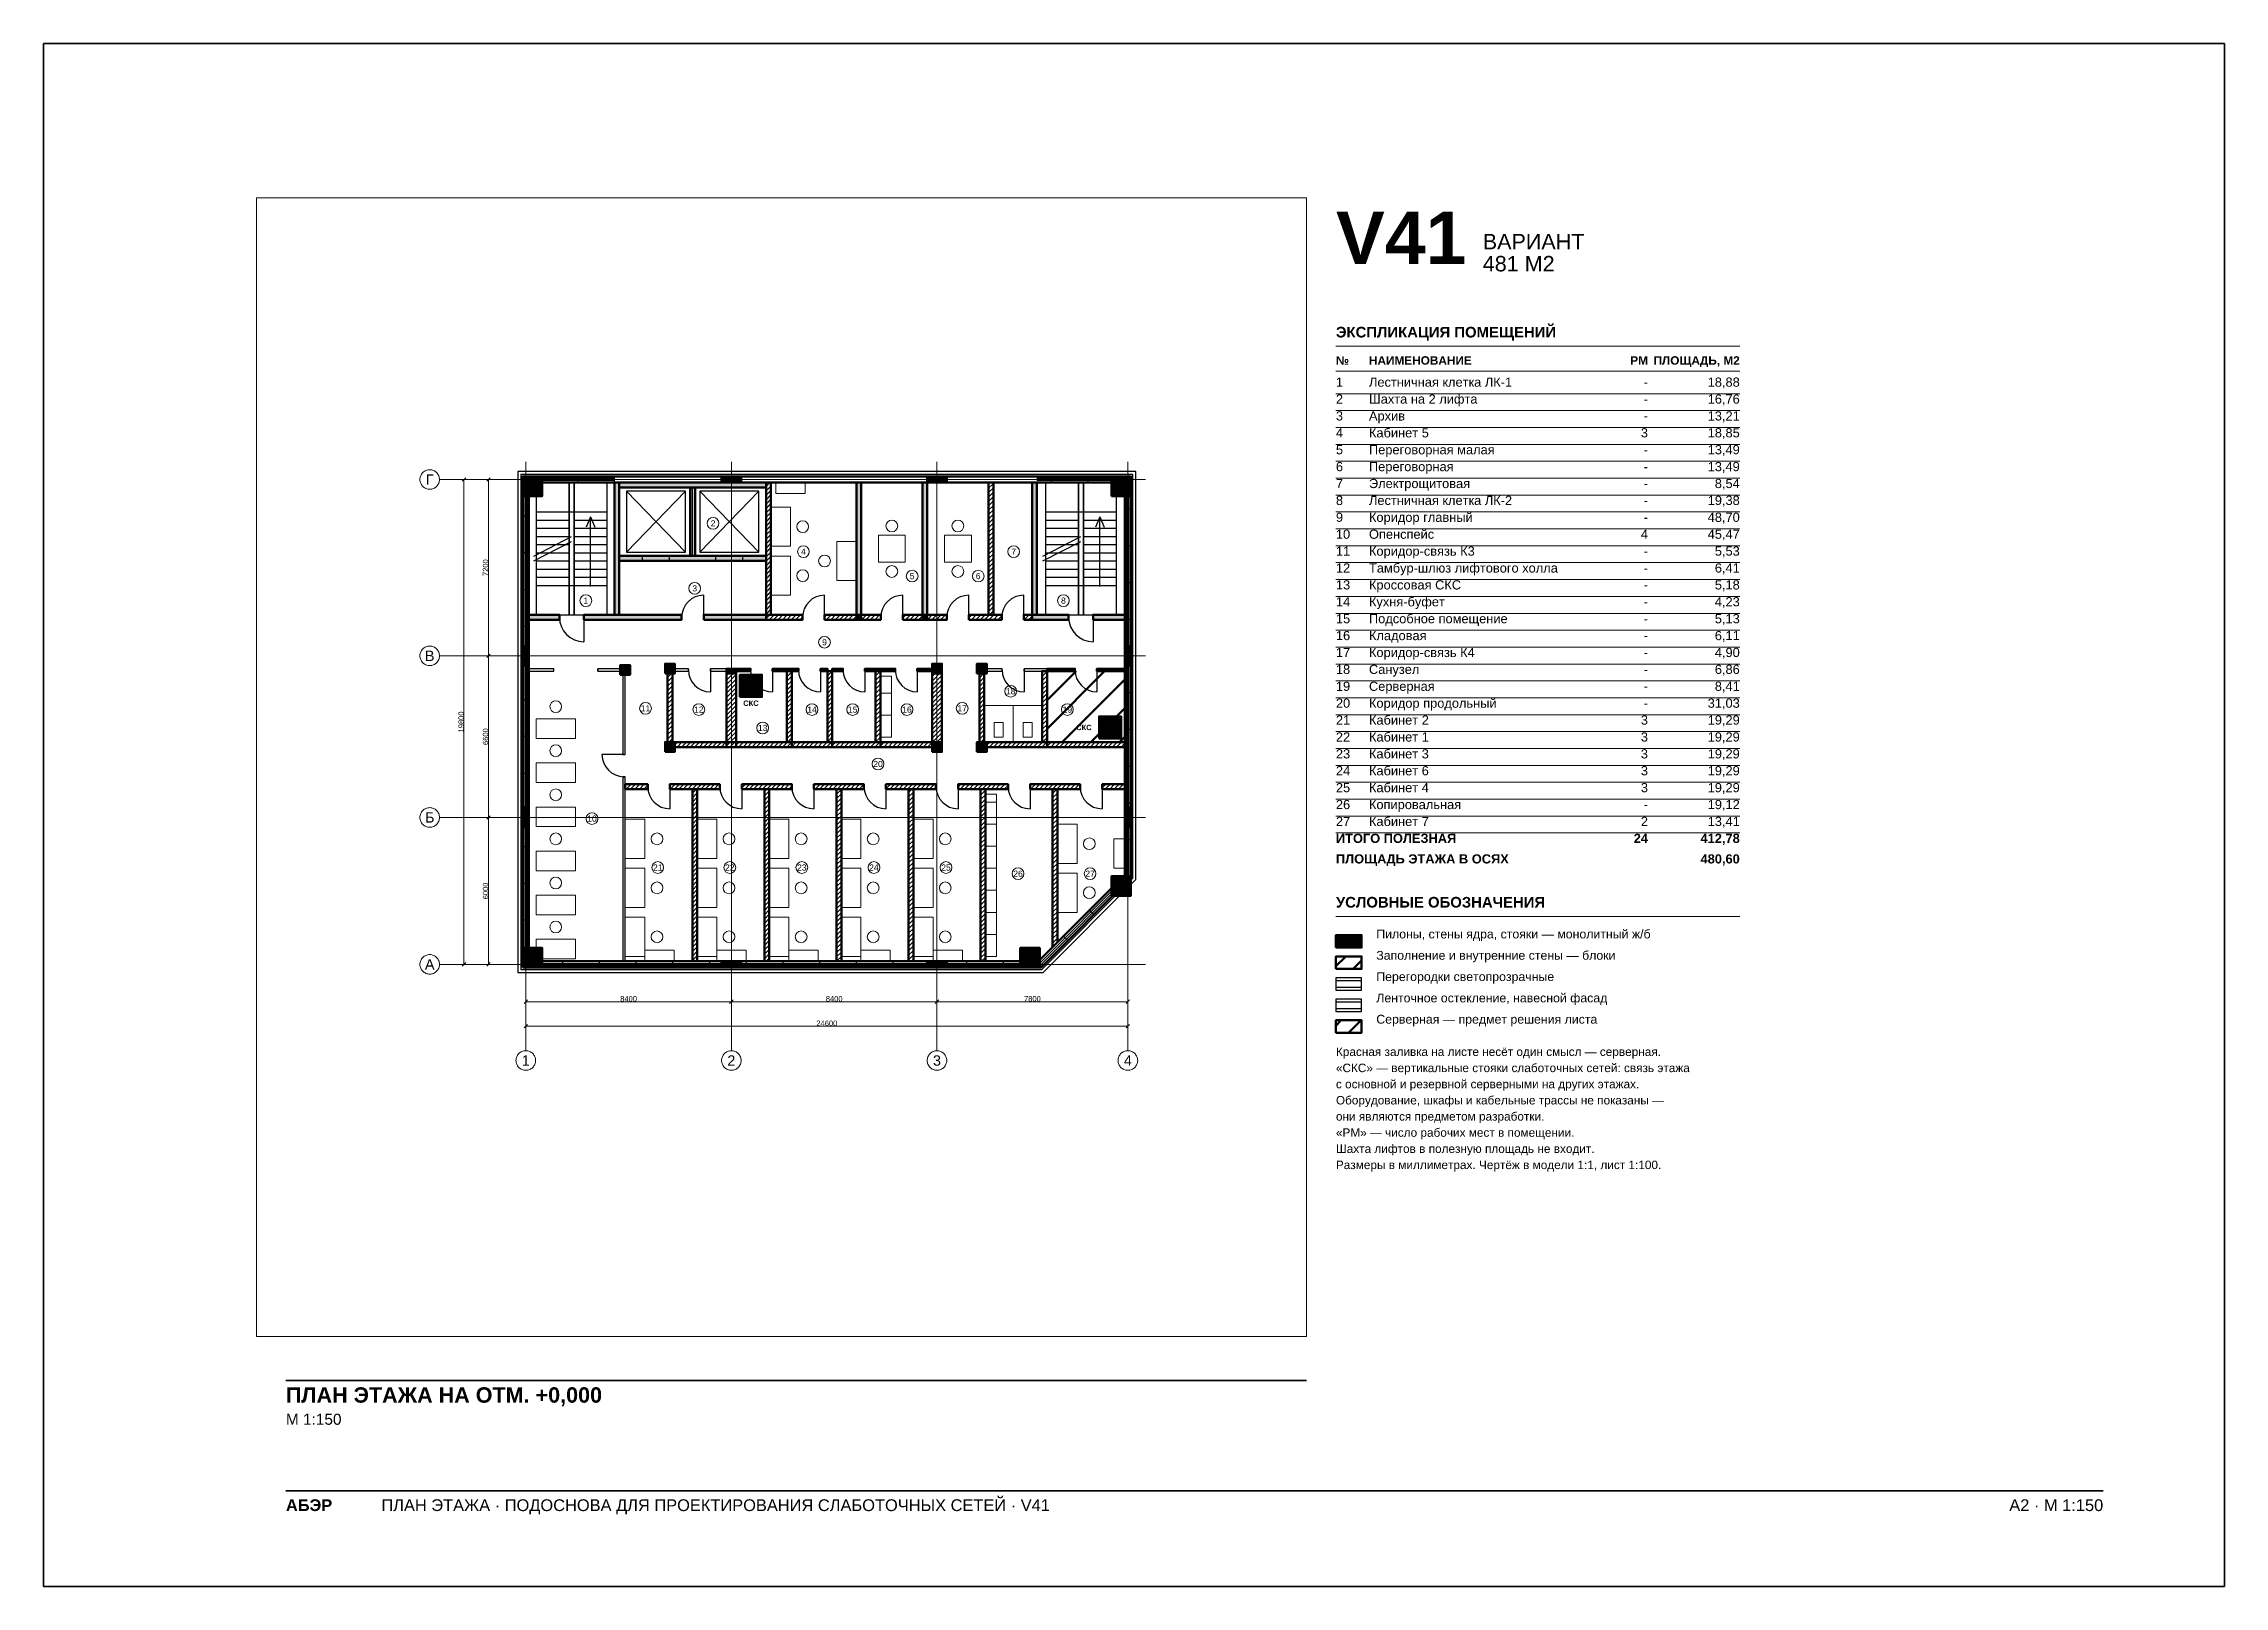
# Paper-space layout 'A2-1-100' of a CAD drawing. Header units: millimetres. Extents: x 0 to 594, y 0 to 420.
# The model-space entities are those that its viewports show. They can reach past a viewport. Long polylines and large blocks are cut down to what shows.
import ezdxf
from ezdxf.enums import TextEntityAlignment as Align

# ---------------------------------------------------------------- set-up
doc = ezdxf.new("R2010")
doc.units = ezdxf.units.MM
doc.linetypes.add('CENTER2', pattern=[2.541, 1.587, -0.318, 0.318, -0.318])
for name, color, linetype, lineweight in [('A-ANNO-LEGEND', 7, 'CONTINUOUS', 18), ('A-ANNO-NOTES', 8, 'CONTINUOUS', 13), ('A-ANNO-ROOM', 7, 'CONTINUOUS', 18), ('A-ANNO-TABLE', 7, 'CONTINUOUS', 18), ('A-DIMS', 8, 'CONTINUOUS', 13), ('A-DOOR', 3, 'CONTINUOUS', 25), ('A-ELEV', 7, 'CONTINUOUS', 25), ('A-FACADE-PANEL', 8, 'CONTINUOUS', 25), ('A-FURN', 8, 'CONTINUOUS', 18), ('A-GLAZ-RIBBON', 5, 'CONTINUOUS', 25), ('A-GRID', 8, 'CENTER2', 13), ('A-HATCH', 9, 'CONTINUOUS', 9), ('A-OUTLINE', 7, 'CONTINUOUS', 50), ('A-SANI', 8, 'CONTINUOUS', 18), ('A-STAIR', 7, 'CONTINUOUS', 25), ('A-TITLE', 7, 'CONTINUOUS', 35), ('A-VIEWPORT', 8, 'CONTINUOUS', 9), ('A-WALL-BLOCK', 9, 'CONTINUOUS', 50), ('A-WALL-GLASS', 4, 'CONTINUOUS', 25), ('A-WALL-RC', 7, 'CONTINUOUS', 50), ('E-SCS-RISER', 1, 'CONTINUOUS', 50), ('E-SERVER-ROOM', 1, 'CONTINUOUS', 50)]:
    doc.layers.add(name, color=color, linetype=linetype, lineweight=lineweight)
doc.styles.add('Arial', font='arial.ttf')
doc.styles.add('Arial-Bold', font='arialbd.ttf')
doc.styles.get("Standard").update_dxf_attribs({"font": 'arial.ttf'})

psp = doc.layouts.new('A2-1-100')

# ---------------------------------------------------------------- texts
at = {"layer": 'A-ANNO-LEGEND'}
for s, height, style, p in [('УСЛОВНЫЕ ОБОЗНАЧЕНИЯ', 2.9, 'Arial-Bold', (352, 184.8)), ('Пилоны, стены ядра, стояки — монолитный ж/б', 2.4, 'Arial', (363, 176.4)), ('Заполнение и внутренние стены — блоки', 2.4, 'Arial', (363, 170.6)), ('Перегородки светопрозрачные', 2.4, 'Arial', (363, 164.8)), ('Ленточное остекление, навесной фасад', 2.4, 'Arial', (363, 159)), ('Серверная — предмет решения листа', 2.4, 'Arial', (363, 153.2))]:
    psp.add_text(s, height=height, dxfattribs=dict(at, style=style)).set_placement(p)
at = {"layer": 'A-ANNO-NOTES', "style": 'Arial'}
for s, p in [('Красная заливка на листе несёт один смысл — серверная.', (352, 144.4)), ('«СКС» — вертикальные стояки слаботочных сетей: связь этажа', (352, 140)), ('с основной и резервной серверными на других этажах.', (352, 135.6)), ('Оборудование, шкафы и кабельные трассы не показаны —', (352, 131.2)), ('они являются предметом разработки.', (352, 126.8)), ('«РМ» — число рабочих мест в помещении.', (352, 122.4)), ('Шахта лифтов в полезную площадь не входит.', (352, 118)), ('Размеры в миллиметрах. Чертёж в модели 1:1, лист 1:100.', (352, 113.6))]:
    psp.add_text(s, height=2.3, dxfattribs=at).set_placement(p)
at = {"layer": 'A-ANNO-TABLE'}
for s, height, style, p in [('ЭКСПЛИКАЦИЯ ПОМЕЩЕНИЙ', 2.9, 'Arial-Bold', (352, 340)), ('№', 2.3, 'Arial-Bold', (352, 332.6)), ('НАИМЕНОВАНИЕ', 2.3, 'Arial-Bold', (361, 332.6)), ('1', 2.5, 'Arial', (352, 326.6)), ('Лестничная клетка ЛК-1', 2.5, 'Arial', (361, 326.6)), ('2', 2.5, 'Arial', (352, 322)), ('Шахта на 2 лифта', 2.5, 'Arial', (361, 322)), ('4', 2.5, 'Arial', (352, 312.8)), ('3', 2.5, 'Arial', (352, 317.4)), ('Архив', 2.5, 'Arial', (361, 317.4)), ('Кабинет 5', 2.5, 'Arial', (361, 312.8)), ('5', 2.5, 'Arial', (352, 308.2)), ('Переговорная малая', 2.5, 'Arial', (361, 308.2)), ('6', 2.5, 'Arial', (352, 303.6)), ('Переговорная', 2.5, 'Arial', (361, 303.6)), ('7', 2.5, 'Arial', (352, 299)), ('Электрощитовая', 2.5, 'Arial', (361, 299)), ('8', 2.5, 'Arial', (352, 294.4)), ('9', 2.5, 'Arial', (352, 289.8)), ('Лестничная клетка ЛК-2', 2.5, 'Arial', (361, 294.4)), ('Коридор главный', 2.5, 'Arial', (361, 289.8)), ('10', 2.5, 'Arial', (352, 285.2)), ('Опенспейс', 2.5, 'Arial', (361, 285.2)), ('11', 2.5, 'Arial', (352, 280.6)), ('Коридор-связь К3', 2.5, 'Arial', (361, 280.6)), ('12', 2.5, 'Arial', (352, 276)), ('13', 2.5, 'Arial', (352, 271.4)), ('Тамбур-шлюз лифтового холла', 2.5, 'Arial', (361, 276)), ('Кроссовая СКС', 2.5, 'Arial', (361, 271.4)), ('14', 2.5, 'Arial', (352, 266.8)), ('Кухня-буфет', 2.5, 'Arial', (361, 266.8)), ('15', 2.5, 'Arial', (352, 262.2)), ('Подсобное помещение', 2.5, 'Arial', (361, 262.2)), ('16', 2.5, 'Arial', (352, 257.6)), ('17', 2.5, 'Arial', (352, 253)), ('Кладовая', 2.5, 'Arial', (361, 257.6)), ('Коридор-связь К4', 2.5, 'Arial', (361, 253)), ('18', 2.5, 'Arial', (352, 248.4)), ('Санузел', 2.5, 'Arial', (361, 248.4)), ('19', 2.5, 'Arial', (352, 243.8)), ('Серверная', 2.5, 'Arial', (361, 243.8)), ('20', 2.5, 'Arial', (352, 239.2)), ('Коридор продольный', 2.5, 'Arial', (361, 239.2)), ('21', 2.5, 'Arial', (352, 234.6)), ('22', 2.5, 'Arial', (352, 230)), ('Кабинет 2', 2.5, 'Arial', (361, 234.6)), ('Кабинет 1', 2.5, 'Arial', (361, 230)), ('23', 2.5, 'Arial', (352, 225.4)), ('Кабинет 3', 2.5, 'Arial', (361, 225.4)), ('24', 2.5, 'Arial', (352, 220.8)), ('Кабинет 6', 2.5, 'Arial', (361, 220.8)), ('25', 2.5, 'Arial', (352, 216.2)), ('26', 2.5, 'Arial', (352, 211.6)), ('Кабинет 4', 2.5, 'Arial', (361, 216.2)), ('Копировальная', 2.5, 'Arial', (361, 211.6)), ('27', 2.5, 'Arial', (352, 207)), ('Кабинет 7', 2.5, 'Arial', (361, 207)), ('ИТОГО ПОЛЕЗНАЯ', 2.5, 'Arial-Bold', (352, 202.4)), ('ПЛОЩАДЬ ЭТАЖА В ОСЯХ', 2.5, 'Arial-Bold', (352, 196.8))]:
    psp.add_text(s, height=height, dxfattribs=dict(at, style=style)).set_placement(p)
for s, height, style, p in [('РМ', 2.3, 'Arial-Bold', (437, 332.6)), ('ПЛОЩАДЬ, М2', 2.3, 'Arial-Bold', (462, 332.6)), ('-', 2.5, 'Arial', (437, 326.6)), ('18,88', 2.5, 'Arial', (462, 326.6)), ('-', 2.5, 'Arial', (437, 322)), ('16,76', 2.5, 'Arial', (462, 322)), ('3', 2.5, 'Arial', (437, 312.8)), ('-', 2.5, 'Arial', (437, 317.4)), ('13,21', 2.5, 'Arial', (462, 317.4)), ('18,85', 2.5, 'Arial', (462, 312.8)), ('-', 2.5, 'Arial', (437, 308.2)), ('13,49', 2.5, 'Arial', (462, 308.2)), ('-', 2.5, 'Arial', (437, 303.6)), ('13,49', 2.5, 'Arial', (462, 303.6)), ('-', 2.5, 'Arial', (437, 299)), ('8,54', 2.5, 'Arial', (462, 299)), ('-', 2.5, 'Arial', (437, 294.4)), ('48,70', 2.5, 'Arial', (462, 289.8)), ('19,38', 2.5, 'Arial', (462, 294.4)), ('4', 2.5, 'Arial', (437, 285.2)), ('-', 2.5, 'Arial', (437, 289.8)), ('45,47', 2.5, 'Arial', (462, 285.2)), ('-', 2.5, 'Arial', (437, 280.6)), ('5,53', 2.5, 'Arial', (462, 280.6)), ('-', 2.5, 'Arial', (437, 276)), ('5,18', 2.5, 'Arial', (462, 271.4)), ('6,41', 2.5, 'Arial', (462, 276)), ('-', 2.5, 'Arial', (437, 271.4)), ('-', 2.5, 'Arial', (437, 266.8)), ('4,23', 2.5, 'Arial', (462, 266.8)), ('-', 2.5, 'Arial', (437, 262.2)), ('5,13', 2.5, 'Arial', (462, 262.2)), ('-', 2.5, 'Arial', (437, 257.6)), ('4,90', 2.5, 'Arial', (462, 253)), ('6,11', 2.5, 'Arial', (462, 257.6)), ('-', 2.5, 'Arial', (437, 253)), ('-', 2.5, 'Arial', (437, 248.4)), ('6,86', 2.5, 'Arial', (462, 248.4)), ('-', 2.5, 'Arial', (437, 243.8)), ('8,41', 2.5, 'Arial', (462, 243.8)), ('-', 2.5, 'Arial', (437, 239.2)), ('31,03', 2.5, 'Arial', (462, 239.2)), ('3', 2.5, 'Arial', (437, 234.6)), ('3', 2.5, 'Arial', (437, 230)), ('19,29', 2.5, 'Arial', (462, 234.6)), ('19,29', 2.5, 'Arial', (462, 230)), ('3', 2.5, 'Arial', (437, 225.4)), ('19,29', 2.5, 'Arial', (462, 225.4)), ('3', 2.5, 'Arial', (437, 220.8)), ('19,29', 2.5, 'Arial', (462, 220.8)), ('3', 2.5, 'Arial', (437, 216.2)), ('19,29', 2.5, 'Arial', (462, 216.2)), ('19,12', 2.5, 'Arial', (462, 211.6)), ('2', 2.5, 'Arial', (437, 207)), ('-', 2.5, 'Arial', (437, 211.6)), ('13,41', 2.5, 'Arial', (462, 207)), ('24', 2.5, 'Arial-Bold', (437, 202.4)), ('412,78', 2.5, 'Arial-Bold', (462, 202.4)), ('480,60', 2.5, 'Arial-Bold', (462, 196.8))]:
    psp.add_text(s, height=height, dxfattribs=dict(at, style=style)).set_placement(p, align=Align.RIGHT)
at = {"layer": 'A-TITLE'}
for s, height, style, p in [('V41', 14.3, 'Arial-Bold', (352, 360)), ('ВАРИАНТ', 4.2, 'Arial', (392, 364)), ('481 М2', 4.2, 'Arial', (392, 358)), ('ПЛАН ЭТАЖА НА ОТМ. +0,000', 4.2, 'Arial-Bold', (66, 50)), ('М 1:150', 3, 'Arial', (66, 44)), ('ПЛАН ЭТАЖА · ПОДОСНОВА ДЛЯ ПРОЕКТИРОВАНИЯ СЛАБОТОЧНЫХ СЕТЕЙ · V41', 3.2, 'Arial', (92, 20.5)), ('АБЭР', 3.2, 'Arial-Bold', (66, 20.5))]:
    psp.add_text(s, height=height, dxfattribs=dict(at, style=style)).set_placement(p)
at = {"layer": 'A-TITLE', "style": 'Arial'}
psp.add_text('A2 · М 1:150', height=3.2, dxfattribs=at).set_placement((561, 20.5), align=Align.RIGHT)

msp = doc.modelspace()

# ---------------------------------------------------------------- texts
at = {"layer": 'A-ANNO-ROOM'}
for s, p in [('2', (7652, 18009)), ('4', (11345, 16855)), ('7', (19934, 16855)), ('3', (6902, 15355)), ('5', (15786, 15855)), ('6', (18485, 15855)), ('1', (2455, 14855)), ('8', (21966, 14855)), ('9', (12205, 13155)), ('18', (19811, 11155)), ('11', (4892, 10455)), ('12', (7069, 10405)), ('14', (11695, 10405)), ('15', (13354, 10405)), ('16', (15573, 10405)), ('17', (17830, 10455)), ('19', (22127, 10405)), ('13', (9680, 9655)), ('20', (14392, 8185)), ('10', (2705, 5955)), ('21', (5392, 3955)), ('22', (8336, 3955)), ('23', (11280, 3955)), ('24', (14224, 3955)), ('25', (17168, 3955)), ('26', (20112, 3705)), ('27', (23056, 3705))]:
    msp.add_text(s, height=250, dxfattribs=at).set_placement(p, align=Align.MIDDLE_CENTER)
at = {"layer": 'A-DIMS'}
for s, p in [('7200', (-1645, 16200)), ('19800', (-2645, 9900)), ('6600', (-1645, 9300)), ('6000', (-1645, 3000))]:
    msp.add_text(s, height=220, rotation=90, dxfattribs=at).set_placement(p, align=Align.MIDDLE_CENTER)
for s, p in [('8400', (4200, -1405)), ('8400', (12600, -1405)), ('7800', (20700, -1405)), ('24600', (12300, -2405))]:
    msp.add_text(s, height=220, dxfattribs=at).set_placement(p, align=Align.MIDDLE_CENTER)
at = {"layer": 'A-GRID'}
for s, p in [('Г', (-3925, 19800)), ('В', (-3925, 12600)), ('Б', (-3925, 6000)), ('А', (-3925, 0)), ('1', (0, -3925)), ('2', (8400, -3925)), ('3', (16800, -3925)), ('4', (24600, -3925))]:
    msp.add_text(s, height=420, dxfattribs=at).set_placement(p, align=Align.MIDDLE_CENTER)
at = {"layer": 'E-SCS-RISER', "style": 'Arial-Bold'}
for p in [(9200, 10665), (22805, 9675)]:
    msp.add_text('СКС', height=220, dxfattribs=at).set_placement(p, align=Align.MIDDLE_CENTER)

# ---------------------------------------------------------------- hatches: boundary and pattern name
at = {"layer": 'A-HATCH'}
h = msp.add_hatch(dxfattribs=at)
h.set_pattern_fill('ANSI31', scale=40)
h.paths.add_polyline_path([(9815, 14275), (10015, 14275), (10015, 19675), (10015, 19675), (9815, 19675), (9815, 19675)])
h = msp.add_hatch(dxfattribs=at)
h.set_pattern_fill('ANSI31', scale=40)
h.paths.add_polyline_path([(18904, 14275), (19104, 14275), (19104, 19675), (19104, 19675), (18904, 19675), (18904, 19675)])
h = msp.add_hatch(dxfattribs=at)
h.set_pattern_fill('ANSI31', scale=40)
h.paths.add_polyline_path([(9815, 14075), (11310, 14075), (11310, 14275), (9815, 14275)])
h = msp.add_hatch(dxfattribs=at)
h.set_pattern_fill('ANSI31', scale=40)
h.paths.add_polyline_path([(12210, 14075), (13506, 14075), (13506, 14275), (12210, 14275)])
h = msp.add_hatch(dxfattribs=at)
h.set_pattern_fill('ANSI31', scale=40)
h.paths.add_polyline_path([(13706, 14075), (14506, 14075), (14506, 14275), (13706, 14275)])
h = msp.add_hatch(dxfattribs=at)
h.set_pattern_fill('ANSI31', scale=40)
h.paths.add_polyline_path([(15406, 14075), (16205, 14075), (16205, 14275), (15406, 14275)])
h = msp.add_hatch(dxfattribs=at)
h.set_pattern_fill('ANSI31', scale=40)
h.paths.add_polyline_path([(16405, 14075), (17204, 14075), (17204, 14275), (16405, 14275)])
h = msp.add_hatch(dxfattribs=at)
h.set_pattern_fill('ANSI31', scale=40)
h.paths.add_polyline_path([(18104, 14075), (19445, 14075), (19445, 14275), (18104, 14275)])
h = msp.add_hatch(dxfattribs=at)
h.set_pattern_fill('ANSI31', scale=40)
h.paths.add_polyline_path([(20345, 14075), (20686, 14075), (20686, 14275), (20345, 14275)])
h = msp.add_hatch(dxfattribs=at)
h.set_pattern_fill('ANSI31', scale=40)
h.paths.add_polyline_path([(3962, 11975), (4062, 11975), (4062, 12075), (3962, 12075)])
h = msp.add_hatch(dxfattribs=at)
h.set_pattern_fill('ANSI31', scale=40)
h.paths.add_polyline_path([(5789, 8875), (5989, 8875), (5989, 12075), (5789, 12075)])
h = msp.add_hatch(dxfattribs=at)
h.set_pattern_fill('ANSI31', scale=40)
h.paths.add_polyline_path([(8200, 11875), (8600, 11875), (8600, 12075), (8200, 12075)])
h = msp.add_hatch(dxfattribs=at)
h.set_pattern_fill('ANSI31', scale=40)
h.paths.add_polyline_path([(8200, 9075), (8600, 9075), (8600, 11975), (8200, 11975)])
h = msp.add_hatch(dxfattribs=at)
h.set_pattern_fill('ANSI31', scale=40)
h.paths.add_polyline_path([(8600, 11975), (9182, 11975), (9182, 12075), (8600, 12075)])
h = msp.add_hatch(dxfattribs=at)
h.set_pattern_fill('ANSI31', scale=40)
h.paths.add_polyline_path([(10082, 11975), (10865, 11975), (10865, 12075), (10082, 12075)])
h = msp.add_hatch(dxfattribs=at)
h.set_pattern_fill('ANSI31', scale=40)
h.paths.add_polyline_path([(10665, 9075), (10865, 9075), (10865, 11975), (10665, 11975)])
h = msp.add_hatch(dxfattribs=at)
h.set_pattern_fill('ANSI31', scale=40)
h.paths.add_polyline_path([(10865, 11975), (11144, 11975), (11144, 12075), (10865, 12075)])
h = msp.add_hatch(dxfattribs=at)
h.set_pattern_fill('ANSI31', scale=40)
h.paths.add_polyline_path([(12044, 11975), (12324, 11975), (12324, 12075), (12044, 12075)])
h = msp.add_hatch(dxfattribs=at)
h.set_pattern_fill('ANSI31', scale=40)
h.paths.add_polyline_path([(12324, 9075), (12524, 9075), (12524, 11975), (12324, 11975)])
h = msp.add_hatch(dxfattribs=at)
h.set_pattern_fill('ANSI31', scale=40)
h.paths.add_polyline_path([(12524, 11975), (12958, 11975), (12958, 12075), (12524, 12075)])
h = msp.add_hatch(dxfattribs=at)
h.set_pattern_fill('ANSI31', scale=40)
h.paths.add_polyline_path([(13858, 11975), (14293, 11975), (14293, 12075), (13858, 12075)])
h = msp.add_hatch(dxfattribs=at)
h.set_pattern_fill('ANSI31', scale=40)
h.paths.add_polyline_path([(14293, 11975), (15096, 11975), (15096, 12075), (14293, 12075)])
h = msp.add_hatch(dxfattribs=at)
h.set_pattern_fill('ANSI31', scale=40)
h.paths.add_polyline_path([(14293, 9075), (14493, 9075), (14493, 11975), (14293, 11975)])
h = msp.add_hatch(dxfattribs=at)
h.set_pattern_fill('ANSI31', scale=40)
h.paths.add_polyline_path([(15996, 11975), (16600, 11975), (16600, 12075), (15996, 12075)])
h = msp.add_hatch(dxfattribs=at)
h.set_pattern_fill('ANSI31', scale=40)
h.paths.add_polyline_path([(16600, 8875), (17000, 8875), (17000, 12075), (16600, 12075)])
h = msp.add_hatch(dxfattribs=at)
h.set_pattern_fill('ANSI31', scale=40)
h.paths.add_polyline_path([(18531, 8875), (18731, 8875), (18731, 12075), (18531, 12075)])
h = msp.add_hatch(dxfattribs=at)
h.set_pattern_fill('ANSI31', scale=40)
h.paths.add_polyline_path([(21097, 9075), (21297, 9075), (21297, 11975), (21097, 11975)])
h = msp.add_hatch(dxfattribs=at)
h.set_pattern_fill('ANSI31', scale=40)
h.paths.add_polyline_path([(21297, 11975), (22436, 11975), (22436, 12075), (21297, 12075)])
h = msp.add_hatch(dxfattribs=at)
h.set_pattern_fill('ANSI31', scale=40)
h.paths.add_polyline_path([(23336, 11975), (24475, 11975), (24475, 11975), (24475, 12075), (24475, 12075), (23336, 12075)])
h = msp.add_hatch(dxfattribs=at)
h.set_pattern_fill('ANSI31', scale=40)
h.paths.add_polyline_path([(5989, 8875), (8200, 8875), (8200, 9075), (5989, 9075)])
h = msp.add_hatch(dxfattribs=at)
h.set_pattern_fill('ANSI31', scale=40)
h.paths.add_polyline_path([(8200, 8875), (8600, 8875), (8600, 9075), (8200, 9075)])
h = msp.add_hatch(dxfattribs=at)
h.set_pattern_fill('ANSI31', scale=40)
h.paths.add_polyline_path([(8600, 8875), (10865, 8875), (10865, 9075), (8600, 9075)])
h = msp.add_hatch(dxfattribs=at)
h.set_pattern_fill('ANSI31', scale=40)
h.paths.add_polyline_path([(10865, 8875), (12524, 8875), (12524, 9075), (10865, 9075)])
h = msp.add_hatch(dxfattribs=at)
h.set_pattern_fill('ANSI31', scale=40)
h.paths.add_polyline_path([(12524, 8875), (14493, 8875), (14493, 9075), (12524, 9075)])
h = msp.add_hatch(dxfattribs=at)
h.set_pattern_fill('ANSI31', scale=40)
h.paths.add_polyline_path([(14493, 8875), (16600, 8875), (16600, 9075), (14493, 9075)])
h = msp.add_hatch(dxfattribs=at)
h.set_pattern_fill('ANSI31', scale=40)
h.paths.add_polyline_path([(18731, 8875), (21297, 8875), (21297, 9075), (18731, 9075)])
h = msp.add_hatch(dxfattribs=at)
h.set_pattern_fill('ANSI31', scale=40)
h.paths.add_polyline_path([(21297, 8875), (24475, 8875), (24475, 8875), (24475, 9075), (24475, 9075), (21297, 9075)])
h = msp.add_hatch(dxfattribs=at)
h.set_pattern_fill('ANSI31', scale=40)
h.paths.add_polyline_path([(4062, 7155), (4984, 7155), (4984, 7355), (4062, 7355)])
h = msp.add_hatch(dxfattribs=at)
h.set_pattern_fill('ANSI31', scale=40)
h.paths.add_polyline_path([(5884, 7155), (7928, 7155), (7928, 7355), (5884, 7355)])
h = msp.add_hatch(dxfattribs=at)
h.set_pattern_fill('ANSI31', scale=40)
h.paths.add_polyline_path([(6806, 125), (7006, 125), (7006, 125), (7006, 7155), (6806, 7155), (6806, 125)])
h = msp.add_hatch(dxfattribs=at)
h.set_pattern_fill('ANSI31', scale=40)
h.paths.add_polyline_path([(8828, 7155), (10872, 7155), (10872, 7355), (8828, 7355)])
h = msp.add_hatch(dxfattribs=at)
h.set_pattern_fill('ANSI31', scale=40)
h.paths.add_polyline_path([(9750, 125), (9950, 125), (9950, 125), (9950, 7155), (9750, 7155), (9750, 125)])
h = msp.add_hatch(dxfattribs=at)
h.set_pattern_fill('ANSI31', scale=40)
h.paths.add_polyline_path([(11772, 7155), (13816, 7155), (13816, 7355), (11772, 7355)])
h = msp.add_hatch(dxfattribs=at)
h.set_pattern_fill('ANSI31', scale=40)
h.paths.add_polyline_path([(12694, 125), (12894, 125), (12894, 125), (12894, 7155), (12694, 7155), (12694, 125)])
h = msp.add_hatch(dxfattribs=at)
h.set_pattern_fill('ANSI31', scale=40)
h.paths.add_polyline_path([(14716, 7155), (16760, 7155), (16760, 7355), (14716, 7355)])
h = msp.add_hatch(dxfattribs=at)
h.set_pattern_fill('ANSI31', scale=40)
h.paths.add_polyline_path([(15638, 125), (15838, 125), (15838, 125), (15838, 7155), (15638, 7155), (15638, 125)])
h = msp.add_hatch(dxfattribs=at)
h.set_pattern_fill('ANSI31', scale=40)
h.paths.add_polyline_path([(17660, 7155), (19704, 7155), (19704, 7355), (17660, 7355)])
h = msp.add_hatch(dxfattribs=at)
h.set_pattern_fill('ANSI31', scale=40)
h.paths.add_polyline_path([(18582, 125), (18782, 125), (18782, 125), (18782, 7155), (18582, 7155), (18582, 125)])
h = msp.add_hatch(dxfattribs=at)
h.set_pattern_fill('ANSI31', scale=40)
h.paths.add_polyline_path([(20604, 7155), (22650, 7155), (22650, 7355), (20604, 7355)])
h = msp.add_hatch(dxfattribs=at)
h.set_pattern_fill('ANSI31', scale=40)
h.paths.add_polyline_path([(21726, 903), (21726, 7155), (21526, 7155), (21526, 703)])
h = msp.add_hatch(dxfattribs=at)
h.set_pattern_fill('ANSI31', scale=40)
h.paths.add_polyline_path([(23550, 7155), (24475, 7155), (24475, 7155), (24475, 7355), (24475, 7355), (23550, 7355)])
at = {"layer": 'A-WALL-RC'}
h = msp.add_hatch(color=7, dxfattribs=at)
h.dxf.hatch_style = 1
h.paths.add_polyline_path([(-125, 19125), (675, 19125), (675, 19925), (-125, 19925)])
h = msp.add_hatch(color=7, dxfattribs=at)
h.dxf.hatch_style = 1
h.paths.add_polyline_path([(3622, 14275), (3822, 14275), (3822, 19675), (3822, 19675), (3622, 19675), (3622, 19675)])
h = msp.add_hatch(color=7, dxfattribs=at)
h.dxf.hatch_style = 1
h.paths.add_polyline_path([(3822, 19475), (9815, 19475), (9815, 19675), (9815, 19675), (3822, 19675), (3822, 19675)])
h = msp.add_hatch(color=7, dxfattribs=at)
h.dxf.hatch_style = 1
h.paths.add_polyline_path([(8000, 19675), (8800, 19675), (8800, 19925), (8000, 19925)])
h = msp.add_hatch(color=7, dxfattribs=at)
h.dxf.hatch_style = 1
h.paths.add_polyline_path([(13506, 14275), (13706, 14275), (13706, 19675), (13706, 19675), (13506, 19675), (13506, 19675)])
h = msp.add_hatch(color=7, dxfattribs=at)
h.dxf.hatch_style = 1
h.paths.add_polyline_path([(16205, 14275), (16405, 14275), (16405, 19675), (16405, 19675), (16205, 19675), (16205, 19675)])
h = msp.add_hatch(color=7, dxfattribs=at)
h.dxf.hatch_style = 1
h.paths.add_polyline_path([(16400, 19675), (17200, 19675), (17200, 19925), (16400, 19925)])
h = msp.add_hatch(color=7, dxfattribs=at)
h.dxf.hatch_style = 1
h.paths.add_polyline_path([(20686, 14275), (20886, 14275), (20886, 19675), (20886, 19675), (20686, 19675), (20686, 19675)])
h = msp.add_hatch(color=7, dxfattribs=at)
h.dxf.hatch_style = 1
h.paths.add_polyline_path([(23925, 19125), (24725, 19125), (24725, 19925), (23925, 19925)])
h = msp.add_hatch(color=7, dxfattribs=at)
h.dxf.hatch_style = 1
h.paths.add_polyline_path([(6718, 16679), (6918, 16679), (6918, 19475), (6718, 19475)])
h = msp.add_hatch(color=7, dxfattribs=at)
h.dxf.hatch_style = 1
h.paths.add_polyline_path([(3822, 16479), (9815, 16479), (9815, 16679), (3822, 16679)])
h = msp.add_hatch(color=7, dxfattribs=at)
h.dxf.hatch_style = 1
h.paths.add_polyline_path([(125, 14075), (125, 14075), (1374, 14075), (1374, 14275), (125, 14275), (125, 14275)])
h = msp.add_hatch(color=7, dxfattribs=at)
h.dxf.hatch_style = 1
h.paths.add_polyline_path([(2374, 14075), (6368, 14075), (6368, 14275), (2374, 14275)])
h = msp.add_hatch(color=7, dxfattribs=at)
h.dxf.hatch_style = 1
h.paths.add_polyline_path([(7268, 14075), (9815, 14075), (9815, 14275), (7268, 14275)])
h = msp.add_hatch(color=7, dxfattribs=at)
h.dxf.hatch_style = 1
h.paths.add_polyline_path([(13506, 14075), (13706, 14075), (13706, 14275), (13506, 14275)])
h = msp.add_hatch(color=7, dxfattribs=at)
h.dxf.hatch_style = 1
h.paths.add_polyline_path([(16205, 14075), (16405, 14075), (16405, 14275), (16205, 14275)])
h = msp.add_hatch(color=7, dxfattribs=at)
h.dxf.hatch_style = 1
h.paths.add_polyline_path([(20686, 14075), (22180, 14075), (22180, 14275), (20686, 14275)])
h = msp.add_hatch(color=7, dxfattribs=at)
h.dxf.hatch_style = 1
h.paths.add_polyline_path([(23180, 14075), (24475, 14075), (24475, 14075), (24475, 14275), (24475, 14275), (23180, 14275)])
h = msp.add_hatch(color=7, dxfattribs=at)
h.dxf.hatch_style = 1
h.paths.add_polyline_path([(-125, 12200), (125, 12200), (125, 13000), (-125, 13000)])
h = msp.add_hatch(color=7, dxfattribs=at)
h.dxf.hatch_style = 1
h.paths.add_polyline_path([(24475, 12200), (24725, 12200), (24725, 13000), (24475, 13000)])
h = msp.add_hatch(color=7, dxfattribs=at)
h.dxf.hatch_style = 1
h.paths.add_polyline_path([(3862, 11825), (4262, 11825), (4262, 12225), (3862, 12225)])
h = msp.add_hatch(color=7, dxfattribs=at)
h.dxf.hatch_style = 1
h.paths.add_polyline_path([(5689, 11875), (6089, 11875), (6089, 12275), (5689, 12275)])
h = msp.add_hatch(color=7, dxfattribs=at)
h.dxf.hatch_style = 1
h.paths.add_polyline_path([(16600, 11875), (17000, 11875), (17000, 12275), (16600, 12275)])
h = msp.add_hatch(color=7, dxfattribs=at)
h.dxf.hatch_style = 1
h.paths.add_polyline_path([(18431, 11875), (18831, 11875), (18831, 12275), (18431, 12275)])
h = msp.add_hatch(color=7, dxfattribs=at)
h.dxf.hatch_style = 1
h.paths.add_polyline_path([(5689, 8675), (6089, 8675), (6089, 9075), (5689, 9075)])
h = msp.add_hatch(color=7, dxfattribs=at)
h.dxf.hatch_style = 1
h.paths.add_polyline_path([(16600, 8675), (17000, 8675), (17000, 9075), (16600, 9075)])
h = msp.add_hatch(color=7, dxfattribs=at)
h.dxf.hatch_style = 1
h.paths.add_polyline_path([(18431, 8675), (18831, 8675), (18831, 9075), (18431, 9075)])
h = msp.add_hatch(color=7, dxfattribs=at)
h.dxf.hatch_style = 1
h.paths.add_polyline_path([(-125, 5600), (125, 5600), (125, 6400), (-125, 6400)])
h = msp.add_hatch(color=7, dxfattribs=at)
h.dxf.hatch_style = 1
h.paths.add_polyline_path([(24475, 5600), (24725, 5600), (24725, 6400), (24475, 6400)])
h = msp.add_hatch(color=7, dxfattribs=at)
h.dxf.hatch_style = 1
h.paths.add_polyline_path([(23925, 2800), (24725, 2800), (24725, 3600), (23925, 3600)])
h = msp.add_hatch(color=7, dxfattribs=at)
h.dxf.hatch_style = 1
h.paths.add_polyline_path([(-125, -125), (675, -125), (675, 675), (-125, 675)])
h = msp.add_hatch(color=7, dxfattribs=at)
h.dxf.hatch_style = 1
h.paths.add_polyline_path([(8000, -125), (8800, -125), (8800, 125), (8000, 125)])
h = msp.add_hatch(color=7, dxfattribs=at)
h.dxf.hatch_style = 1
h.paths.add_polyline_path([(16400, -125), (17200, -125), (17200, 125), (16400, 125)])
h = msp.add_hatch(color=7, dxfattribs=at)
h.dxf.hatch_style = 1
h.paths.add_polyline_path([(20200, -125), (21000, -125), (21000, 675), (20200, 675)])
at = {"layer": 'E-SCS-RISER'}
h = msp.add_hatch(color=7, dxfattribs=at)
h.dxf.hatch_style = 1
h.paths.add_polyline_path([(8750, 10925), (9650, 10925), (9650, 11825), (8750, 11825)])
h = msp.add_hatch(color=7, dxfattribs=at)
h.dxf.hatch_style = 1
h.paths.add_polyline_path([(23425, 9225), (24325, 9225), (24325, 10125), (23425, 10125)])
at = {"layer": 'E-SERVER-ROOM'}
h = msp.add_hatch(dxfattribs=at)
h.set_pattern_fill('ANSI31', scale=260)
h.paths.add_polyline_path([(21297, 9075), (24475, 9075), (24475, 11975), (21297, 11975)])

# ---------------------------------------------------------------- linework, layer by layer
at = {"layer": 'A-ANNO-ROOM'}
for centre in [(7652, 18009), (11345, 16855), (19934, 16855), (15786, 15855), (18485, 15855), (6902, 15355), (2455, 14855), (21966, 14855), (12205, 13155), (4892, 10455), (17830, 10455), (19811, 11155), (7069, 10405), (9680, 9655), (11695, 10405), (13354, 10405), (15573, 10405), (22127, 10405), (14392, 8185), (2705, 5955), (5392, 3955), (8336, 3955), (11280, 3955), (14224, 3955), (17168, 3955), (20112, 3705), (23056, 3705)]:
    msp.add_circle(centre, 240, dxfattribs=at)
at = {"layer": 'A-DIMS'}
for p, q in [((-2596, 19729), (-2454, 19871)), ((-2525, 0), (-2525, 19800)), ((-1596, 19729), (-1454, 19871)), ((-1525, 12600), (-1525, 19800)), ((-1596, 12529), (-1454, 12671)), ((-1596, 12529), (-1454, 12671)), ((-1525, 6000), (-1525, 12600)), ((-1596, 5929), (-1454, 6071)), ((-1596, 5929), (-1454, 6071)), ((-1525, 0), (-1525, 6000)), ((-2596, -71), (-2454, 71)), ((-1596, -71), (-1454, 71)), ((-71, -1596), (71, -1454)), ((0, -1525), (8400, -1525)), ((8329, -1596), (8471, -1454)), ((8329, -1596), (8471, -1454)), ((8400, -1525), (16800, -1525)), ((16729, -1596), (16871, -1454)), ((16729, -1596), (16871, -1454)), ((16800, -1525), (24600, -1525)), ((24529, -1596), (24671, -1454)), ((-71, -2596), (71, -2454)), ((0, -2525), (24600, -2525)), ((24529, -2596), (24671, -2454))]:
    msp.add_line(p, q, dxfattribs=at)
at = {"layer": 'A-DOOR'}
for p, q in [((4770, 16479), (4770, 16679)), ((5870, 16479), (5870, 16679)), ((7767, 16479), (7767, 16679)), ((8867, 16479), (8867, 16679)), ((1374, 14075), (1374, 14275)), ((2374, 14075), (2374, 14275)), ((6368, 14075), (6368, 14275)), ((7268, 14175), (7268, 15075)), ((7268, 14075), (7268, 14275)), ((11310, 14075), (11310, 14275)), ((12210, 14175), (12210, 15075)), ((12210, 14075), (12210, 14275)), ((14506, 14075), (14506, 14275)), ((15406, 14175), (15406, 15075)), ((15406, 14075), (15406, 14275)), ((17204, 14075), (17204, 14275)), ((18104, 14175), (18104, 15075)), ((18104, 14075), (18104, 14275)), ((19445, 14075), (19445, 14275)), ((20345, 14175), (20345, 15075)), ((20345, 14075), (20345, 14275)), ((22180, 14075), (22180, 14275)), ((23180, 14075), (23180, 14275)), ((2374, 14175), (2374, 13175)), ((23180, 14175), (23180, 13175)), ((1144, 11975), (1144, 12075)), ((2944, 11975), (2944, 12075)), ((6644, 11975), (6644, 12075)), ((7544, 11975), (7544, 12075)), ((7544, 12025), (7544, 11125)), ((9182, 11975), (9182, 12075)), ((10082, 11975), (10082, 12075)), ((10082, 12025), (10082, 11125)), ((11144, 11975), (11144, 12075)), ((12044, 11975), (12044, 12075)), ((12044, 12025), (12044, 11125)), ((12958, 11975), (12958, 12075)), ((13858, 11975), (13858, 12075)), ((13858, 12025), (13858, 11125)), ((15096, 11975), (15096, 12075)), ((15996, 11975), (15996, 12075)), ((15996, 12025), (15996, 11125)), ((19464, 11975), (19464, 12075)), ((20364, 11975), (20364, 12075)), ((20364, 12025), (20364, 11125)), ((22436, 11975), (22436, 12075)), ((23336, 11975), (23336, 12075)), ((23336, 12025), (23336, 11125)), ((4012, 8565), (3112, 8565)), ((3962, 8565), (4062, 8565)), ((3962, 7665), (4062, 7665)), ((4984, 7155), (4984, 7355)), ((5884, 7155), (5884, 7355)), ((5884, 7255), (5884, 6355)), ((7928, 7155), (7928, 7355)), ((8828, 7155), (8828, 7355)), ((8828, 7255), (8828, 6355)), ((10872, 7155), (10872, 7355)), ((11772, 7155), (11772, 7355)), ((11772, 7255), (11772, 6355)), ((13816, 7155), (13816, 7355)), ((14716, 7155), (14716, 7355)), ((14716, 7255), (14716, 6355)), ((16760, 7155), (16760, 7355)), ((17660, 7155), (17660, 7355)), ((17660, 7255), (17660, 6355)), ((19704, 7155), (19704, 7355)), ((20604, 7155), (20604, 7355)), ((20604, 7255), (20604, 6355)), ((22650, 7155), (22650, 7355)), ((23550, 7155), (23550, 7355)), ((23550, 7255), (23550, 6355))]:
    msp.add_line(p, q, dxfattribs=at)
for centre, radius, start, end in [((7268, 14175), 900, 90, 180), ((12210, 14175), 900, 90, 180), ((15406, 14175), 900, 90, 180), ((18104, 14175), 900, 90, 180), ((20345, 14175), 900, 90, 180), ((2374, 14175), 1000, 180, -90), ((23180, 14175), 1000, 180, -90), ((7544, 12025), 900, 180, -90), ((10082, 12025), 900, 180, -90), ((12044, 12025), 900, 180, -90), ((13858, 12025), 900, 180, -90), ((15996, 12025), 900, 180, -90), ((20364, 12025), 900, 180, -90), ((23336, 12025), 900, 180, -90), ((4012, 8565), 900, 180, -90), ((5884, 7255), 900, 180, -90), ((8828, 7255), 900, 180, -90), ((11772, 7255), 900, 180, -90), ((14716, 7255), 900, 180, -90), ((17660, 7255), 900, 180, -90), ((20604, 7255), 900, 180, -90), ((23550, 7255), 900, 180, -90)]:
    msp.add_arc(centre, radius, start, end, dxfattribs=at)
at = {"layer": 'A-ELEV'}
for p, q in [((4120, 16829), (6520, 19325)), ((4120, 19325), (6520, 16829)), ((6818, 16679), (6818, 19475)), ((7117, 16829), (9517, 19325)), ((7117, 19325), (9517, 16829))]:
    msp.add_line(p, q, dxfattribs=at)
for points in [[(4120, 16829), (6520, 16829), (6520, 19325), (4120, 19325)], [(7117, 16829), (9517, 16829), (9517, 19325), (7117, 19325)]]:
    msp.add_lwpolyline(points, close=True, dxfattribs=at)
at = {"layer": 'A-FACADE-PANEL'}
for points in [[(-325, -325), (21135, -325), (24925, 3465), (24925, 20125), (-325, 20125)], [(-205, -205), (21085, -205), (24805, 3515), (24805, 20005), (-205, 20005)]]:
    msp.add_lwpolyline(points, close=True, dxfattribs=at)
at = {"layer": 'A-FURN'}
for p, q in [((14493, 11075), (14943, 11075)), ((14493, 10175), (14943, 10175)), ((18782, 6625), (19232, 6625)), ((18782, 5725), (19232, 5725)), ((18782, 4825), (19232, 4825)), ((18782, 3925), (19232, 3925)), ((18782, 3025), (19232, 3025)), ((18782, 2125), (19232, 2125)), ((18782, 1225), (19232, 1225))]:
    msp.add_line(p, q, dxfattribs=at)
for points in [[(10215, 19225), (11415, 19225), (11415, 19675), (10215, 19675)], [(10015, 17075), (10815, 17075), (10815, 18675), (10015, 18675)], [(12706, 15675), (13506, 15675), (13506, 17275), (12706, 17275)], [(14406, 16425), (15505, 16425), (15505, 17525), (14406, 17525)], [(17105, 16425), (18204, 16425), (18204, 17525), (17105, 17525)], [(10015, 15075), (10815, 15075), (10815, 16675), (10015, 16675)], [(14493, 9275), (14943, 9275), (14943, 11775), (14493, 11775)], [(425, 9225), (2025, 9225), (2025, 10025), (425, 10025)], [(425, 7425), (2025, 7425), (2025, 8225), (425, 8225)], [(425, 5625), (2025, 5625), (2025, 6425), (425, 6425)], [(18782, 325), (19232, 325), (19232, 6955), (18782, 6955)], [(4062, 4325), (4862, 4325), (4862, 5925), (4062, 5925)], [(7006, 4325), (7806, 4325), (7806, 5925), (7006, 5925)], [(9950, 4325), (10750, 4325), (10750, 5925), (9950, 5925)], [(12894, 4325), (13694, 4325), (13694, 5925), (12894, 5925)], [(15838, 4325), (16638, 4325), (16638, 5925), (15838, 5925)], [(21726, 4125), (22526, 4125), (22526, 5725), (21726, 5725)], [(425, 3825), (2025, 3825), (2025, 4625), (425, 4625)], [(24025, 3925), (24475, 3925), (24475, 5125), (24025, 5125)], [(4062, 2325), (4862, 2325), (4862, 3925), (4062, 3925)], [(7006, 2325), (7806, 2325), (7806, 3925), (7006, 3925)], [(9950, 2325), (10750, 2325), (10750, 3925), (9950, 3925)], [(12894, 2325), (13694, 2325), (13694, 3925), (12894, 3925)], [(15838, 2325), (16638, 2325), (16638, 3925), (15838, 3925)], [(21726, 2125), (22526, 2125), (22526, 3725), (21726, 3725)], [(425, 2025), (2025, 2025), (2025, 2825), (425, 2825)], [(4062, 325), (4862, 325), (4862, 1925), (4062, 1925)], [(7006, 325), (7806, 325), (7806, 1925), (7006, 1925)], [(9950, 325), (10750, 325), (10750, 1925), (9950, 1925)], [(12894, 325), (13694, 325), (13694, 1925), (12894, 1925)], [(15838, 325), (16638, 325), (16638, 1925), (15838, 1925)], [(425, 225), (2025, 225), (2025, 1025), (425, 1025)], [(4862, 125), (6062, 125), (6062, 575), (4862, 575)], [(7806, 125), (9006, 125), (9006, 575), (7806, 575)], [(10750, 125), (11950, 125), (11950, 575), (10750, 575)], [(13694, 125), (14894, 125), (14894, 575), (13694, 575)], [(16638, 125), (17838, 125), (17838, 575), (16638, 575)]]:
    msp.add_lwpolyline(points, close=True, dxfattribs=at)
for centre in [(11315, 17875), (14956, 17905), (17654, 17905), (11315, 15875), (12206, 16475), (14956, 16045), (17654, 16045), (1225, 10525), (1225, 8725), (1225, 6925), (1225, 5125), (5362, 5125), (8306, 5125), (11250, 5125), (14194, 5125), (17138, 5125), (23026, 4925), (1225, 3325), (5362, 3125), (8306, 3125), (11250, 3125), (14194, 3125), (17138, 3125), (23026, 2925), (1225, 1525), (5362, 1125), (8306, 1125), (11250, 1125), (14194, 1125), (17138, 1125)]:
    msp.add_circle(centre, 240, dxfattribs=at)
at = {"layer": 'A-GLAZ-RIBBON'}
for p, q in [((125, 19800), (-125, 19800)), ((-40, 19800), (-40, 0)), ((40, 19800), (40, 0)), ((3622, 19840), (125, 19840)), ((3622, 19760), (125, 19760)), ((622, 19675), (622, 19925)), ((2122, 19675), (2122, 19925)), ((3622, 19675), (3622, 19925)), ((24475, 19840), (20886, 19840)), ((24475, 19760), (20886, 19760)), ((21475, 19675), (21475, 19925)), ((22975, 19675), (22975, 19925)), ((24475, 19675), (24475, 19925)), ((24560, 3600), (24560, 19800)), ((24640, 3600), (24640, 19800)), ((125, 18300), (-125, 18300)), ((24475, 18600), (24725, 18600)), ((24475, 17100), (24725, 17100)), ((125, 16800), (-125, 16800)), ((125, 15300), (-125, 15300)), ((24475, 15600), (24725, 15600)), ((125, 13800), (-125, 13800)), ((24475, 14100), (24725, 14100)), ((24475, 12600), (24725, 12600)), ((125, 12300), (-125, 12300)), ((125, 10800), (-125, 10800)), ((24475, 11100), (24725, 11100)), ((125, 9300), (-125, 9300)), ((24475, 9600), (24725, 9600)), ((24475, 8100), (24725, 8100)), ((125, 7800), (-125, 7800)), ((125, 6300), (-125, 6300)), ((24475, 6600), (24725, 6600)), ((125, 4800), (-125, 4800)), ((24475, 5100), (24725, 5100)), ((20972, 28), (24572, 3628)), ((21028, -28), (24628, 3572)), ((24475, 3600), (24725, 3600)), ((125, 3300), (-125, 3300)), ((24094, 3270), (24270, 3094)), ((125, 1800), (-125, 1800)), ((23033, 2210), (23210, 2033)), ((21972, 1149), (22149, 972)), ((125, 300), (-125, 300)), ((0, 125), (0, -125)), ((0, 40), (21000, 40)), ((1500, 125), (1500, -125)), ((3000, 125), (3000, -125)), ((4500, 125), (4500, -125)), ((6000, 125), (6000, -125)), ((7500, 125), (7500, -125)), ((9000, 125), (9000, -125)), ((10500, 125), (10500, -125)), ((12000, 125), (12000, -125)), ((13500, 125), (13500, -125)), ((15000, 125), (15000, -125)), ((16500, 125), (16500, -125)), ((18000, 125), (18000, -125)), ((19500, 125), (19500, -125)), ((20912, 88), (21088, -88)), ((21000, 125), (21000, -125)), ((0, -40), (21000, -40))]:
    msp.add_line(p, q, dxfattribs=at)
at = {"layer": 'A-GRID'}
for p, q in [((0, -3525), (0, 20525)), ((8400, -3525), (8400, 20525)), ((16800, -3525), (16800, 20525)), ((24600, -3525), (24600, 20525)), ((-3525, 19800), (25325, 19800)), ((-3525, 12600), (25325, 12600)), ((-3525, 6000), (25325, 6000)), ((-3525, 0), (25325, 0))]:
    msp.add_line(p, q, dxfattribs=at)
for centre in [(-3925, 19800), (-3925, 12600), (-3925, 6000), (-3925, 0), (0, -3925), (8400, -3925), (16800, -3925), (24600, -3925)]:
    msp.add_circle(centre, 400, dxfattribs=at)
at = {"layer": 'A-OUTLINE'}
for points in [[(-125, -125), (21052, -125), (24725, 3548), (24725, 19925), (-125, 19925)], [(125, 125), (20948, 125), (24475, 3652), (24475, 19675), (125, 19675)]]:
    msp.add_lwpolyline(points, close=True, dxfattribs=at)
at = {"layer": 'A-SANI'}
for points in [[(18731, 9075), (19914, 9075), (19914, 10575), (18731, 10575)], [(19142, 9275), (19502, 9275), (19502, 9875), (19142, 9875)], [(19914, 9075), (21097, 9075), (21097, 10575), (19914, 10575)], [(20326, 9275), (20686, 9275), (20686, 9875), (20326, 9875)]]:
    msp.add_lwpolyline(points, close=True, dxfattribs=at)
at = {"layer": 'A-STAIR'}
for p, q in [((424, 18475), (1774, 18475)), ((424, 18475), (3324, 18475)), ((424, 18142), (1774, 18142)), ((1974, 18475), (3324, 18475)), ((1974, 18142), (3324, 18142)), ((2648, 18275), (2468, 17855)), ((2648, 15425), (2648, 18275)), ((2648, 18275), (2828, 17855)), ((21230, 18475), (22580, 18475)), ((21230, 18475), (24130, 18475)), ((21230, 18142), (22580, 18142)), ((22780, 18475), (24130, 18475)), ((22780, 18142), (24130, 18142)), ((23456, 18275), (23276, 17855)), ((23456, 15425), (23456, 18275)), ((23456, 18275), (23636, 17855)), ((324, 16675), (1874, 17475)), ((324, 16475), (1874, 17275)), ((424, 17808), (1774, 17808)), ((424, 17475), (1774, 17475)), ((424, 17142), (1774, 17142)), ((1974, 17808), (3324, 17808)), ((1974, 17475), (3324, 17475)), ((1974, 17142), (3324, 17142)), ((21130, 16675), (22680, 17475)), ((21130, 16475), (22680, 17275)), ((21230, 17808), (22580, 17808)), ((21230, 17475), (22580, 17475)), ((21230, 17142), (22580, 17142)), ((22780, 17808), (24130, 17808)), ((22780, 17475), (24130, 17475)), ((22780, 17142), (24130, 17142)), ((424, 16808), (1774, 16808)), ((424, 16475), (1774, 16475)), ((424, 16142), (1774, 16142)), ((1974, 16808), (3324, 16808)), ((1974, 16475), (3324, 16475)), ((1974, 16142), (3324, 16142)), ((21230, 16808), (22580, 16808)), ((21230, 16475), (22580, 16475)), ((21230, 16142), (22580, 16142)), ((22780, 16808), (24130, 16808)), ((22780, 16475), (24130, 16475)), ((22780, 16142), (24130, 16142)), ((424, 15808), (1774, 15808)), ((424, 15475), (3324, 15475)), ((1974, 15808), (3324, 15808)), ((21230, 15808), (22580, 15808)), ((21230, 15475), (24130, 15475)), ((22780, 15808), (24130, 15808))]:
    msp.add_line(p, q, dxfattribs=at)
for points in [[(424, 14275), (1774, 14275), (1774, 19675), (424, 19675)], [(1774, 14275), (1974, 14275), (1974, 19675), (1774, 19675)], [(1974, 14275), (3324, 14275), (3324, 19675), (1974, 19675)], [(21230, 14275), (22580, 14275), (22580, 19675), (21230, 19675)], [(22580, 14275), (22780, 14275), (22780, 19675), (22580, 19675)], [(22780, 14275), (24130, 14275), (24130, 19675), (22780, 19675)]]:
    msp.add_lwpolyline(points, close=True, dxfattribs=at)
at = {"layer": 'A-WALL-BLOCK'}
for points in [[(9815, 14275), (10015, 14275), (10015, 19675), (10015, 19675), (9815, 19675), (9815, 19675)], [(18904, 14275), (19104, 14275), (19104, 19675), (19104, 19675), (18904, 19675), (18904, 19675)], [(9815, 14075), (11310, 14075), (11310, 14275), (9815, 14275)], [(12210, 14075), (13506, 14075), (13506, 14275), (12210, 14275)], [(13706, 14075), (14506, 14075), (14506, 14275), (13706, 14275)], [(15406, 14075), (16205, 14075), (16205, 14275), (15406, 14275)], [(16405, 14075), (17204, 14075), (17204, 14275), (16405, 14275)], [(18104, 14075), (19445, 14075), (19445, 14275), (18104, 14275)], [(20345, 14075), (20686, 14075), (20686, 14275), (20345, 14275)], [(3962, 11975), (4062, 11975), (4062, 12075), (3962, 12075)], [(5789, 8875), (5989, 8875), (5989, 12075), (5789, 12075)], [(8200, 11875), (8600, 11875), (8600, 12075), (8200, 12075)], [(8200, 9075), (8600, 9075), (8600, 11975), (8200, 11975)], [(8600, 11975), (9182, 11975), (9182, 12075), (8600, 12075)], [(10082, 11975), (10865, 11975), (10865, 12075), (10082, 12075)], [(10665, 9075), (10865, 9075), (10865, 11975), (10665, 11975)], [(10865, 11975), (11144, 11975), (11144, 12075), (10865, 12075)], [(12044, 11975), (12324, 11975), (12324, 12075), (12044, 12075)], [(12324, 9075), (12524, 9075), (12524, 11975), (12324, 11975)], [(12524, 11975), (12958, 11975), (12958, 12075), (12524, 12075)], [(13858, 11975), (14293, 11975), (14293, 12075), (13858, 12075)], [(14293, 11975), (15096, 11975), (15096, 12075), (14293, 12075)], [(14293, 9075), (14493, 9075), (14493, 11975), (14293, 11975)], [(15996, 11975), (16600, 11975), (16600, 12075), (15996, 12075)], [(16600, 8875), (17000, 8875), (17000, 12075), (16600, 12075)], [(18531, 8875), (18731, 8875), (18731, 12075), (18531, 12075)], [(21097, 9075), (21297, 9075), (21297, 11975), (21097, 11975)], [(21297, 11975), (22436, 11975), (22436, 12075), (21297, 12075)], [(23336, 11975), (24475, 11975), (24475, 11975), (24475, 12075), (24475, 12075), (23336, 12075)], [(5989, 8875), (8200, 8875), (8200, 9075), (5989, 9075)], [(8200, 8875), (8600, 8875), (8600, 9075), (8200, 9075)], [(8600, 8875), (10865, 8875), (10865, 9075), (8600, 9075)], [(10865, 8875), (12524, 8875), (12524, 9075), (10865, 9075)], [(12524, 8875), (14493, 8875), (14493, 9075), (12524, 9075)], [(14493, 8875), (16600, 8875), (16600, 9075), (14493, 9075)], [(18731, 8875), (21297, 8875), (21297, 9075), (18731, 9075)], [(21297, 8875), (24475, 8875), (24475, 8875), (24475, 9075), (24475, 9075), (21297, 9075)], [(4062, 7155), (4984, 7155), (4984, 7355), (4062, 7355)], [(5884, 7155), (7928, 7155), (7928, 7355), (5884, 7355)], [(6806, 125), (7006, 125), (7006, 125), (7006, 7155), (6806, 7155), (6806, 125)], [(8828, 7155), (10872, 7155), (10872, 7355), (8828, 7355)], [(9750, 125), (9950, 125), (9950, 125), (9950, 7155), (9750, 7155), (9750, 125)], [(11772, 7155), (13816, 7155), (13816, 7355), (11772, 7355)], [(12694, 125), (12894, 125), (12894, 125), (12894, 7155), (12694, 7155), (12694, 125)], [(14716, 7155), (16760, 7155), (16760, 7355), (14716, 7355)], [(15638, 125), (15838, 125), (15838, 125), (15838, 7155), (15638, 7155), (15638, 125)], [(17660, 7155), (19704, 7155), (19704, 7355), (17660, 7355)], [(18582, 125), (18782, 125), (18782, 125), (18782, 7155), (18582, 7155), (18582, 125)], [(20604, 7155), (22650, 7155), (22650, 7355), (20604, 7355)], [(21726, 903), (21726, 7155), (21526, 7155), (21526, 703)], [(23550, 7155), (24475, 7155), (24475, 7155), (24475, 7355), (24475, 7355), (23550, 7355)]]:
    msp.add_lwpolyline(points, close=True, dxfattribs=at)
at = {"layer": 'A-WALL-GLASS'}
for points in [[(125, 11975), (125, 11975), (1144, 11975), (1144, 12075), (125, 12075), (125, 12075)], [(2944, 11975), (3962, 11975), (3962, 12075), (2944, 12075)], [(3962, 8565), (4062, 8565), (4062, 11975), (3962, 11975)], [(5989, 11975), (6644, 11975), (6644, 12075), (5989, 12075)], [(7544, 11975), (8200, 11975), (8200, 12075), (7544, 12075)], [(18731, 11975), (19464, 11975), (19464, 12075), (18731, 12075)], [(20364, 11975), (21297, 11975), (21297, 12075), (20364, 12075)], [(3962, 125), (4062, 125), (4062, 125), (4062, 7665), (3962, 7665), (3962, 125)]]:
    msp.add_lwpolyline(points, close=True, dxfattribs=at)
at = {"layer": 'A-WALL-RC'}
for points in [[(-125, 19125), (675, 19125), (675, 19925), (-125, 19925)], [(3622, 14275), (3822, 14275), (3822, 19675), (3822, 19675), (3622, 19675), (3622, 19675)], [(3822, 19475), (9815, 19475), (9815, 19675), (9815, 19675), (3822, 19675), (3822, 19675)], [(8000, 19675), (8800, 19675), (8800, 19925), (8000, 19925)], [(13506, 14275), (13706, 14275), (13706, 19675), (13706, 19675), (13506, 19675), (13506, 19675)], [(16205, 14275), (16405, 14275), (16405, 19675), (16405, 19675), (16205, 19675), (16205, 19675)], [(16400, 19675), (17200, 19675), (17200, 19925), (16400, 19925)], [(20686, 14275), (20886, 14275), (20886, 19675), (20886, 19675), (20686, 19675), (20686, 19675)], [(23925, 19125), (24725, 19125), (24725, 19925), (23925, 19925)], [(6718, 16679), (6918, 16679), (6918, 19475), (6718, 19475)], [(3822, 16479), (9815, 16479), (9815, 16679), (3822, 16679)], [(125, 14075), (125, 14075), (1374, 14075), (1374, 14275), (125, 14275), (125, 14275)], [(2374, 14075), (6368, 14075), (6368, 14275), (2374, 14275)], [(7268, 14075), (9815, 14075), (9815, 14275), (7268, 14275)], [(13506, 14075), (13706, 14075), (13706, 14275), (13506, 14275)], [(16205, 14075), (16405, 14075), (16405, 14275), (16205, 14275)], [(20686, 14075), (22180, 14075), (22180, 14275), (20686, 14275)], [(23180, 14075), (24475, 14075), (24475, 14075), (24475, 14275), (24475, 14275), (23180, 14275)], [(-125, 12200), (125, 12200), (125, 13000), (-125, 13000)], [(24475, 12200), (24725, 12200), (24725, 13000), (24475, 13000)], [(3862, 11825), (4262, 11825), (4262, 12225), (3862, 12225)], [(5689, 11875), (6089, 11875), (6089, 12275), (5689, 12275)], [(16600, 11875), (17000, 11875), (17000, 12275), (16600, 12275)], [(18431, 11875), (18831, 11875), (18831, 12275), (18431, 12275)], [(5689, 8675), (6089, 8675), (6089, 9075), (5689, 9075)], [(16600, 8675), (17000, 8675), (17000, 9075), (16600, 9075)], [(18431, 8675), (18831, 8675), (18831, 9075), (18431, 9075)], [(-125, 5600), (125, 5600), (125, 6400), (-125, 6400)], [(24475, 5600), (24725, 5600), (24725, 6400), (24475, 6400)], [(23925, 2800), (24725, 2800), (24725, 3600), (23925, 3600)], [(-125, -125), (675, -125), (675, 675), (-125, 675)], [(8000, -125), (8800, -125), (8800, 125), (8000, 125)], [(16400, -125), (17200, -125), (17200, 125), (16400, 125)], [(20200, -125), (21000, -125), (21000, 675), (20200, 675)]]:
    msp.add_lwpolyline(points, close=True, dxfattribs=at)
at = {"layer": 'E-SCS-RISER'}
for points in [[(8750, 10925), (9650, 10925), (9650, 11825), (8750, 11825)], [(23425, 9225), (24325, 9225), (24325, 10125), (23425, 10125)]]:
    msp.add_lwpolyline(points, close=True, dxfattribs=at)

msp.set_redraw_order([(e.dxf.handle, doc.entitydb.next_handle()) for e in msp.query("TEXT MTEXT ATTDEF DIMENSION ARC_DIMENSION")])  # texts and dimensions are drawn at this point

# ---------------------------------------------------------------- hatches: boundary and pattern name
at = {"layer": 'A-WALL-BLOCK'}
h = psp.add_hatch(dxfattribs=at)
h.set_pattern_fill('ANSI31', scale=1.2)
h.paths.add_polyline_path([(352, 168.1), (359, 168.1), (359, 171.5), (352, 171.5)])
at = {"layer": 'A-WALL-RC'}
h = psp.add_hatch(color=7, dxfattribs=at)
h.dxf.hatch_style = 1
h.paths.add_polyline_path([(352, 173.9), (359, 173.9), (359, 177.3), (352, 177.3)])
at = {"layer": 'E-SERVER-ROOM'}
h = psp.add_hatch(dxfattribs=at)
h.set_pattern_fill('ANSI31', scale=1.2)
h.paths.add_polyline_path([(352, 150.7), (359, 150.7), (359, 154.1), (352, 154.1)])

# ---------------------------------------------------------------- linework, layer by layer
at = {"layer": 'A-ANNO-LEGEND'}
psp.add_line((352, 182.4), (462, 182.4), dxfattribs=at)
at = {"layer": 'A-ANNO-NOTES'}
for p, q in [((352, 324.7), (462, 324.7)), ((352, 320.1), (462, 320.1)), ((352, 315.5), (462, 315.5)), ((352, 310.9), (462, 310.9)), ((352, 306.3), (462, 306.3)), ((352, 301.7), (462, 301.7)), ((352, 297.1), (462, 297.1)), ((352, 292.5), (462, 292.5)), ((352, 287.9), (462, 287.9)), ((352, 283.3), (462, 283.3)), ((352, 278.7), (462, 278.7)), ((352, 274.1), (462, 274.1)), ((352, 269.5), (462, 269.5)), ((352, 264.9), (462, 264.9)), ((352, 260.3), (462, 260.3)), ((352, 255.7), (462, 255.7)), ((352, 251.1), (462, 251.1)), ((352, 246.5), (462, 246.5)), ((352, 241.9), (462, 241.9)), ((352, 237.3), (462, 237.3)), ((352, 232.7), (462, 232.7)), ((352, 228.1), (462, 228.1)), ((352, 223.5), (462, 223.5)), ((352, 218.9), (462, 218.9)), ((352, 214.3), (462, 214.3)), ((352, 209.7), (462, 209.7)), ((352, 205.1), (462, 205.1))]:
    psp.add_line(p, q, dxfattribs=at)
at = {"layer": 'A-ANNO-TABLE'}
for p, q in [((352, 337.6), (462, 337.6)), ((352, 330.8), (462, 330.8)), ((352, 205.1), (462, 205.1))]:
    psp.add_line(p, q, dxfattribs=at)
at = {"layer": 'A-GLAZ-RIBBON'}
for p, q in [((352, 159.1), (359, 159.1)), ((352, 157.3), (359, 157.3))]:
    psp.add_line(p, q, dxfattribs=at)
psp.add_lwpolyline([(352, 156.5), (359, 156.5), (359, 159.9), (352, 159.9)], close=True, dxfattribs=at)
at = {"layer": 'A-TITLE'}
for p, q in [((66, 56), (344, 56)), ((66, 26), (561, 26))]:
    psp.add_line(p, q, dxfattribs=at)
psp.add_lwpolyline([(0, 0), (594, 0), (594, 420), (0, 420)], close=True, dxfattribs=at)
at = {"layer": 'A-WALL-BLOCK'}
psp.add_lwpolyline([(352, 168.1), (359, 168.1), (359, 171.5), (352, 171.5)], close=True, dxfattribs=at)
at = {"layer": 'A-WALL-GLASS'}
for p, q in [((352, 164.9), (359, 164.9)), ((352, 163.1), (359, 163.1))]:
    psp.add_line(p, q, dxfattribs=at)
psp.add_lwpolyline([(352, 162.3), (359, 162.3), (359, 165.7), (352, 165.7)], close=True, dxfattribs=at)
at = {"layer": 'A-WALL-RC'}
psp.add_lwpolyline([(352, 173.9), (359, 173.9), (359, 177.3), (352, 177.3)], close=True, dxfattribs=at)
at = {"layer": 'E-SERVER-ROOM'}
psp.add_lwpolyline([(352, 150.7), (359, 150.7), (359, 154.1), (352, 154.1)], close=True, dxfattribs=at)

psp.set_redraw_order([(e.dxf.handle, doc.entitydb.next_handle()) for e in psp.query("TEXT MTEXT ATTDEF DIMENSION ARC_DIMENSION")])  # texts and dimensions are drawn at this point

# ---------------------------------------------------------------- viewports
at = {"layer": 'A-VIEWPORT'}
psp.add_viewport(center=(201, 223), size=(286, 310), view_center_point=(10450, 8050), view_height=46500, dxfattribs=at)

doc.saveas('drawing.dxf')
